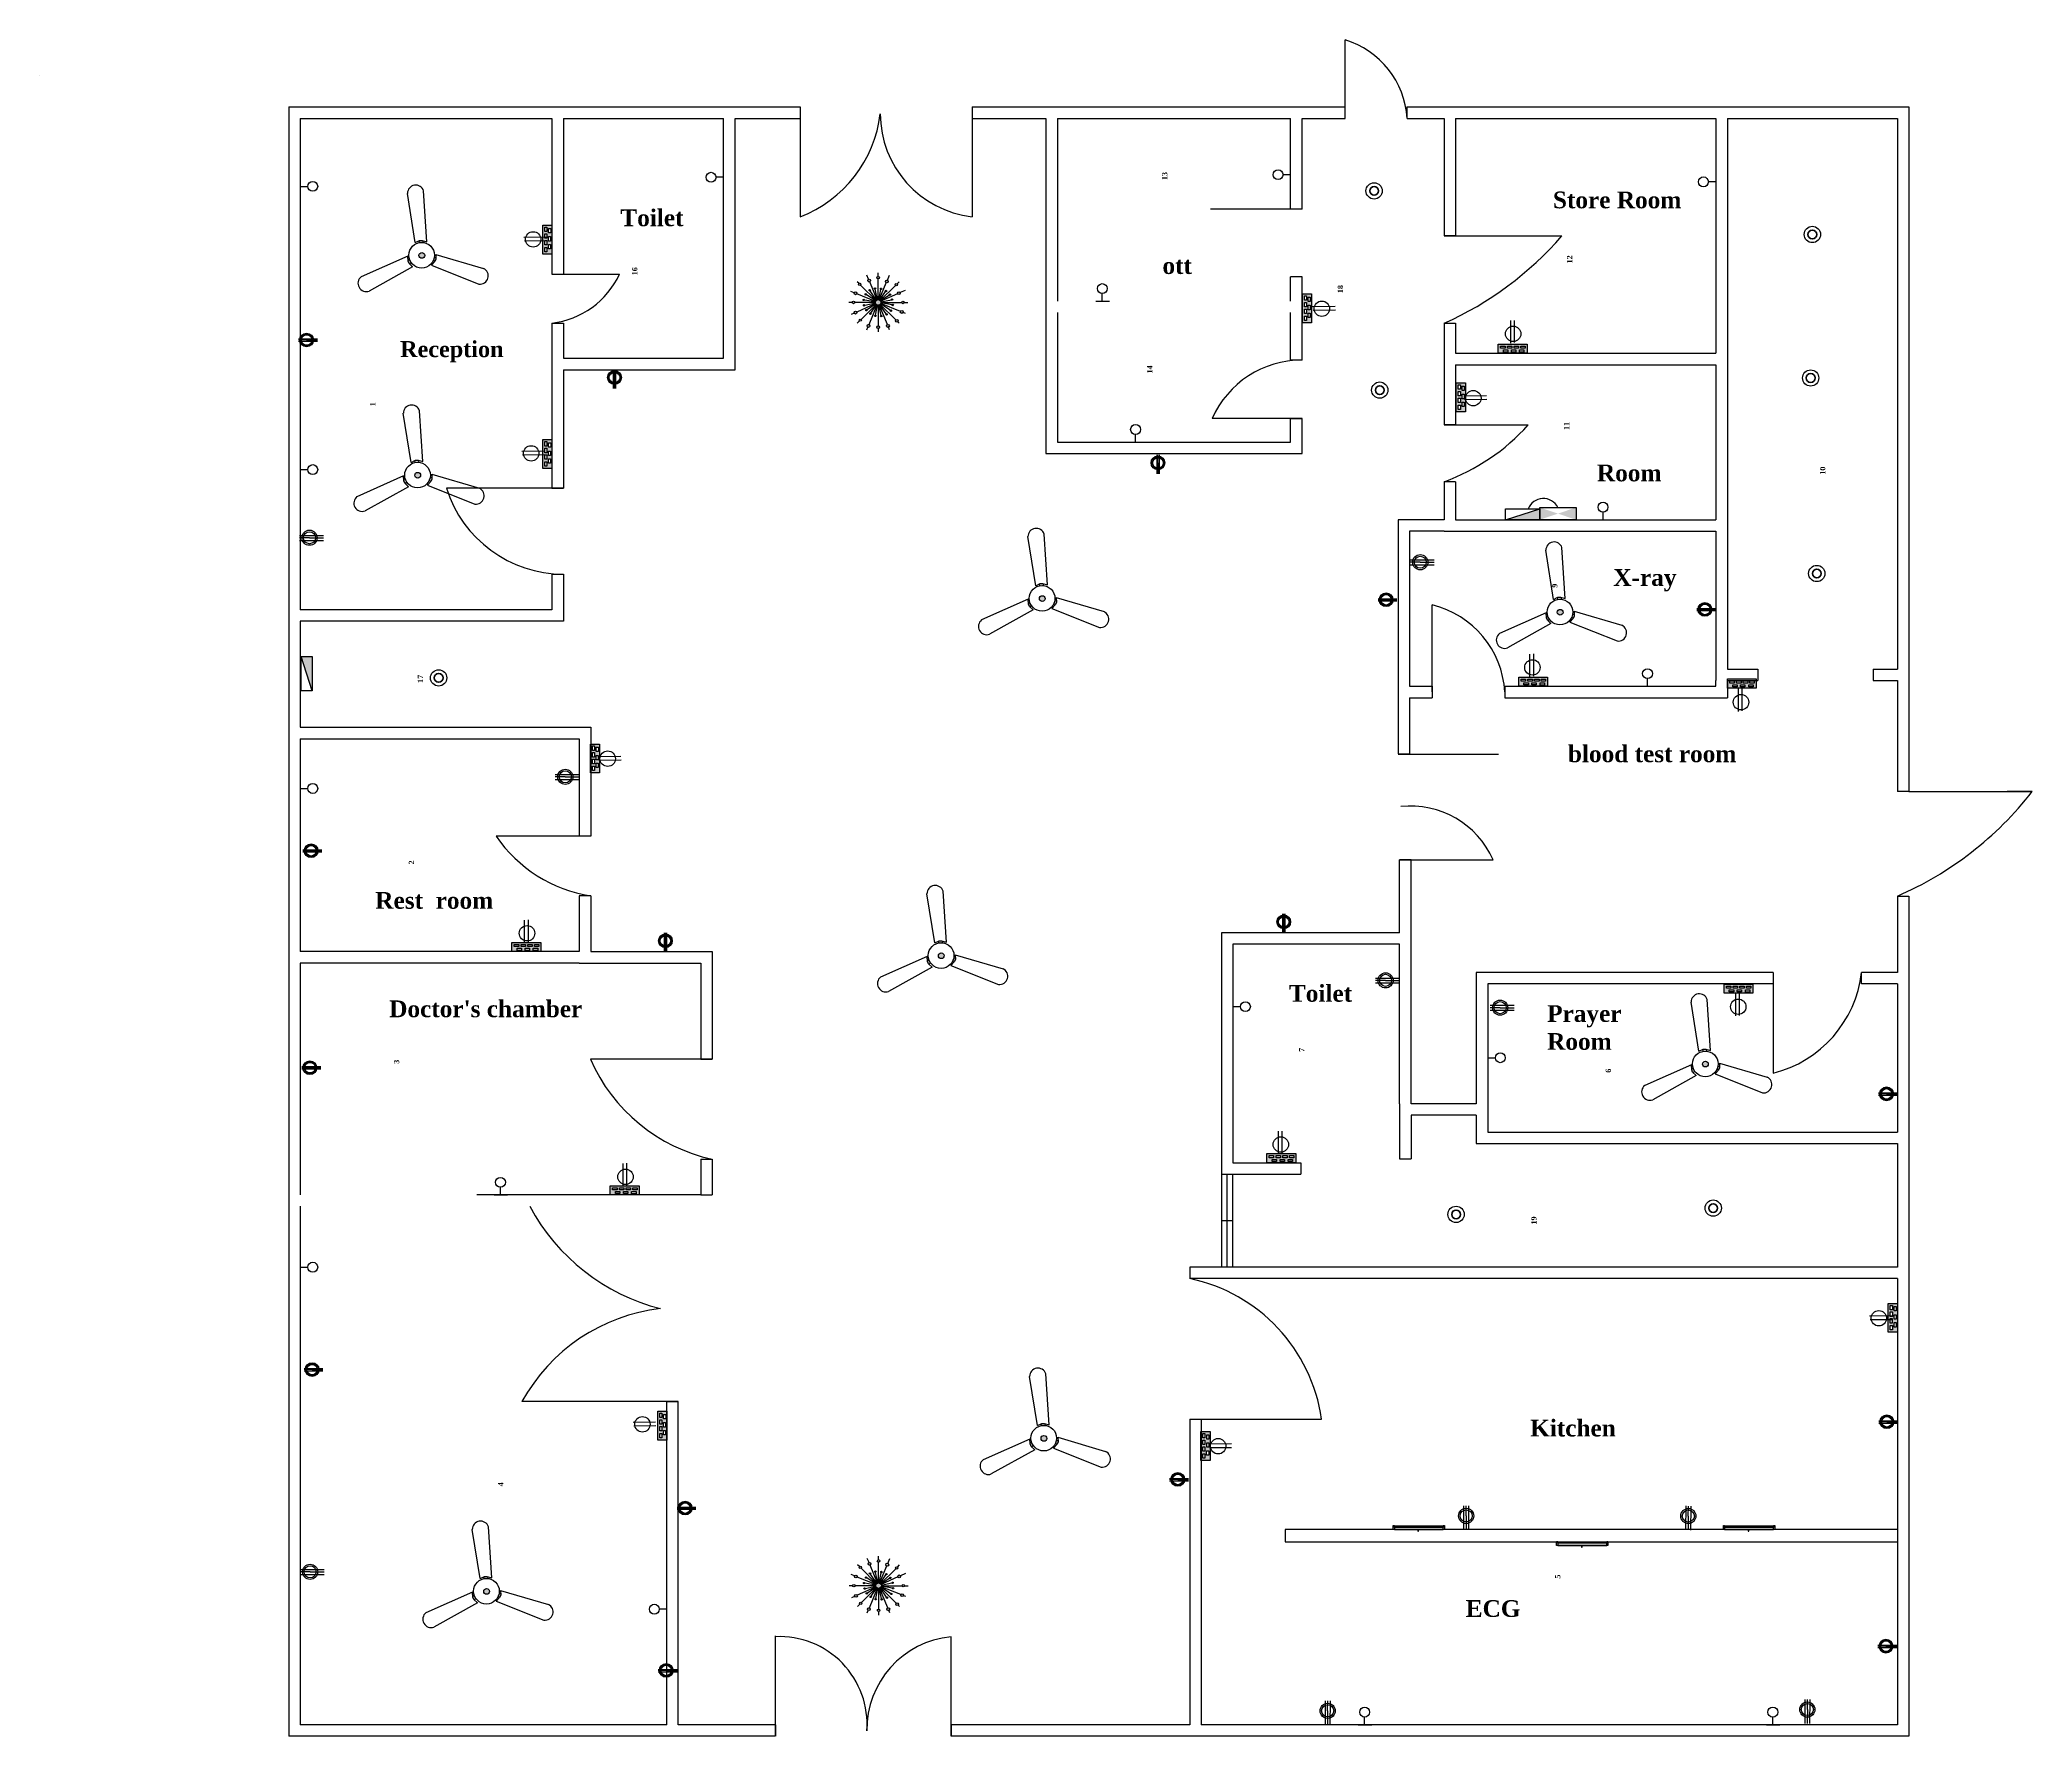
# Model space of a CAD drawing. Header units: inches. Extents: x 364 to 7104, y 169 to 8017.
# Drawn here: x 978 to 1848, y 169 to 910 of the extents above; entities that cross this region are included whole.
import ezdxf

# ---------------------------------------------------------------- set-up
doc = ezdxf.new("R2010")
doc.units = ezdxf.units.IN
doc.header["$MEASUREMENT"] = 0
for name, color, linetype in [('A C', 132, 'Continuous'), ('CH', 171, 'Continuous'), ('CL', 20, 'Continuous'), ('Door', 100, 'Continuous'), ('Fan', 30, 'Continuous'), ('MDB', 240, 'Continuous'), ('PB', 160, 'Continuous'), ('QB', 40, 'Continuous'), ('SB', 170, 'Continuous'), ('SDB', 220, 'Continuous'), ('Siding Door', 102, 'Continuous'), ('TL', 201, 'Continuous'), ('Wall', 170, 'Continuous'), ('Wire', 171, 'Continuous'), ('WL', 130, 'Continuous')]:
    doc.layers.add(name, color=color, linetype=linetype)
doc.layers.add('Wire MDB toSDB', color=160, linetype='Continuous', lineweight=50)
doc.styles.get("Standard").update_dxf_attribs({"font": 'timesbd.ttf'})

# ---------------------------------------------------------------- blocks, each defined once
blk = doc.blocks.new('Fan')
at = {"lineweight": -3}
h = blk.add_hatch(color=256, dxfattribs=at)
h.paths.add_polyline_path([(624.7, 668.52, 1), (622.04, 668.52, 1)])
h.paths.add_polyline_path([(617.45, 664.8), (617.72, 664.55), (618.4, 665.26, -0.060528), (617.74, 666.53), (617.01, 666.39), (617.04, 665.92)])
h.paths.add_polyline_path([(628.74, 666.26), (629.38, 665.66), (629.89, 666.73), (629.87, 667.5), (629.14, 667.59, -0.058575)])
h.paths.add_polyline_path([(623.79, 674.53), (623.86, 675.36), (623.54, 675.46), (622.36, 675.46), (621.96, 675.26), (622.12, 674.43, -0.070623)])
for p, q in [((620.33, 674.44), (616.73, 697.17)), ((625.75, 674.82), (624.2, 698.38)), ((620.33, 674.44), (622.36, 675.46)), ((621.96, 675.26), (622.12, 674.43)), ((622.36, 675.46), (623.54, 675.46)), ((623.54, 675.46), (625.75, 674.82)), ((623.86, 675.36), (623.79, 674.53)), ((616.88, 668.21), (595.3, 658.63)), ((617.04, 665.92), (616.88, 668.21)), ((617.01, 666.39), (617.74, 666.53)), ((617.45, 664.8), (617.04, 665.92)), ((619.1, 663.25), (617.45, 664.8)), ((617.72, 664.55), (618.4, 665.26)), ((629.38, 665.66), (627.85, 663.95)), ((627.85, 663.95), (649.8, 655.23)), ((628.74, 666.26), (629.38, 665.66)), ((629.14, 667.59), (629.87, 667.5)), ((629.89, 666.73), (629.38, 665.66)), ((629.84, 669), (629.89, 666.73)), ((629.84, 669), (651.91, 662.5)), ((619.1, 663.25), (599.01, 652.04))]:
    blk.add_line(p, q, dxfattribs=at)
for centre, radius in [((623.29, 668.61), 5.93), ((623.37, 668.52), 1.33)]:
    blk.add_circle(centre, radius, dxfattribs=at)
for centre, start, end in [((620.57, 697.17), 18.37265, 180.09976), ((597.68, 655.64), 128.53787, 290.26497), ((650.27, 659.03), 262.96555, 64.69265)]:
    blk.add_arc(centre, 3.83, start, end, dxfattribs=at)
blk = doc.blocks.new('SB')
at = {"lineweight": -3}
h = blk.add_hatch(color=5, dxfattribs=at)
h.paths.add_polyline_path([(560.84, 793.6), (573.47, 793.6), (573.47, 797.58), (560.84, 797.58)])
h.paths.add_polyline_path([(561.86, 795.79), (561.86, 796.72), (563.77, 796.72), (563.77, 795.79)], flags=16)
h.paths.add_polyline_path([(563.14, 795.07), (565.06, 795.07), (565.06, 794.15), (563.14, 794.15)], flags=16)
h.paths.add_polyline_path([(564.87, 795.8), (564.87, 796.73), (566.79, 796.73), (566.79, 795.8)], flags=16)
h.paths.add_polyline_path([(566.59, 795.06), (568.5, 795.06), (568.5, 794.14), (566.59, 794.14)], flags=16)
h.paths.add_polyline_path([(567.78, 795.79), (567.78, 796.72), (569.7, 796.72), (569.7, 795.79)], flags=16)
h.paths.add_polyline_path([(570.15, 795.05), (572.07, 795.05), (572.07, 794.12), (570.15, 794.12)], flags=16)
h.paths.add_polyline_path([(570.68, 795.79), (570.68, 796.72), (572.6, 796.72), (572.6, 795.79)], flags=16)
for points in [[(560.84, 797.58), (573.47, 797.58), (573.47, 793.6), (560.84, 793.6)], [(561.86, 796.72), (563.77, 796.72), (563.77, 795.79), (561.86, 795.79)], [(563.14, 795.07), (565.06, 795.07), (565.06, 794.15), (563.14, 794.15)], [(564.87, 796.73), (566.79, 796.73), (566.79, 795.8), (564.87, 795.8)], [(566.59, 795.06), (568.5, 795.06), (568.5, 794.14), (566.59, 794.14)], [(567.78, 796.72), (569.7, 796.72), (569.7, 795.79), (567.78, 795.79)], [(570.15, 795.05), (572.07, 795.05), (572.07, 794.12), (570.15, 794.12)], [(570.68, 796.72), (572.6, 796.72), (572.6, 795.79), (570.68, 795.79)]]:
    blk.add_lwpolyline(points, close=True, dxfattribs=at)
blk = doc.blocks.new('PB')
at = {"layer": 'Wall', "color": 160}
for p, q in [((15.5, 23.45), (18.28, 23.45)), ((15.56, 22.99), (18.31, 22.99))]:
    blk.add_line(p, q, dxfattribs=at)
blk.add_circle((16.64, 23.15), 0.956, dxfattribs=at)
blk = doc.blocks.new('WL')
at = {"layer": 'Wall', "color": 130}
for p, q in [((16.35, 18.55), (16.35, 16.87)), ((16.35, 17.75), (17.3, 17.75))]:
    blk.add_line(p, q, dxfattribs=at)
blk.add_circle((17.91, 17.75), 0.615, dxfattribs=at)
blk = doc.blocks.new('TL')
at = {"layer": 'TL'}
h = blk.add_hatch(color=256, dxfattribs=at)
h.paths.add_polyline_path([(92.93, 40.84), (86.87, 40.84), (86.87, 40.82), (92.93, 40.82)])
h.paths.add_polyline_path([(89.87, 40.82), (89.79, 40.82), (89.79, 40.6), (89.87, 40.6)])
for p, q in [((86.87, 41.08), (86.87, 41.08)), ((92.93, 41.27), (92.93, 41.27)), ((92.93, 40.82), (92.93, 40.82))]:
    blk.add_line(p, q, dxfattribs=at)
for points in [[(86.72, 41.32), (86.87, 41.32), (86.87, 40.82), (86.72, 40.82)], [(86.87, 41.27), (92.93, 41.27), (92.93, 41.08), (86.87, 41.08)], [(86.87, 40.82), (86.87, 40.82), (86.87, 40.84), (86.87, 40.84)], [(86.87, 40.84), (92.93, 40.84), (92.93, 40.82), (86.87, 40.82)], [(86.87, 40.82), (92.93, 40.82), (92.93, 40.82), (86.87, 40.82)], [(89.79, 40.6), (89.87, 40.6), (89.87, 40.82), (89.79, 40.82)], [(92.93, 41.32), (93.08, 41.32), (93.08, 40.82), (92.93, 40.82)]]:
    blk.add_lwpolyline(points, close=True, dxfattribs=at)
blk = doc.blocks.new('CH')
at = {"layer": 'CH', "lineweight": 25}
h = blk.add_hatch(color=1, dxfattribs=at)
h.paths.add_polyline_path([(98.479, 39.126, 1), (98.407, 39.126, 1)])
h.paths.add_polyline_path([(98.606, 38.812, 1), (98.651, 38.812, 1)])
h.paths.add_polyline_path([(98.769, 38.941, 1), (98.724, 38.941, 1)])
h.paths.add_polyline_path([(98.936, 38.996, 1), (98.892, 38.996, 1)])
h.paths.add_polyline_path([(99.123, 38.985, 1), (99.079, 38.985, 1)])
h.paths.add_polyline_path([(99.233, 38.916, 1), (99.277, 38.916, 1)])
h.paths.add_polyline_path([(99.4, 38.803, 1), (99.355, 38.803, 1)])
h.paths.add_polyline_path([(99.466, 38.65, 1), (99.422, 38.65, 1)])
h.paths.add_polyline_path([(98.542, 38.641, 1), (98.586, 38.641, 1)])
h.paths.add_polyline_path([(98.555, 38.474, 1), (98.599, 38.474, 1)])
h.paths.add_polyline_path([(98.67, 38.323, 1), (98.625, 38.323, 1)])
h.paths.add_polyline_path([(98.75, 38.213, 1), (98.795, 38.213, 1)])
h.paths.add_polyline_path([(98.946, 38.144, 1), (98.902, 38.144, 1)])
h.paths.add_polyline_path([(99.13, 38.139, 1), (99.086, 38.139, 1)])
h.paths.add_polyline_path([(99.294, 38.192, 1), (99.25, 38.192, 1)])
h.paths.add_polyline_path([(99.427, 38.307, 1), (99.383, 38.307, 1)])
h.paths.add_polyline_path([(99.44, 38.483, 1), (99.485, 38.483, 1)])
h.paths.add_polyline_path([(99.697, 38.269, 1), (99.786, 38.269, 1)])
h.paths.add_polyline_path([(99.74, 38.562, 1), (99.817, 38.562, 1)])
h.paths.add_polyline_path([(99.695, 38.849, 1), (99.606, 38.849, 1)])
h.paths.add_polyline_path([(99.607, 39.112, 1), (99.533, 39.112, 1)])
h.paths.add_polyline_path([(99.325, 39.212, 1), (99.237, 39.212, 1)])
h.paths.add_polyline_path([(98.974, 39.329, 1), (99.051, 39.329, 1)])
h.paths.add_polyline_path([(98.688, 39.238, 1), (98.777, 39.238, 1)])
h.paths.add_polyline_path([(98.354, 38.845, 1), (98.265, 38.845, 1)])
h.paths.add_polyline_path([(98.284, 38.562, 1), (98.207, 38.562, 1)])
h.paths.add_polyline_path([(98.266, 38.248, 1), (98.355, 38.248, 1)])
h.paths.add_polyline_path([(99.099, 38.562, 1), (98.926, 38.562, 1)])
h.paths.add_polyline_path([(98.49, 38.016, 1), (98.426, 38.016, 1)])
h.paths.add_polyline_path([(98.755, 37.834, 1), (98.667, 37.834, 1)])
h.paths.add_polyline_path([(98.974, 37.796, 1), (99.051, 37.796, 1)])
h.paths.add_polyline_path([(99.358, 37.834, 1), (99.27, 37.834, 1)])
h.paths.add_polyline_path([(99.629, 37.991, 1), (99.545, 37.991, 1)])
at = {"layer": 'CH', "lineweight": 30}
for p, q in [((98.268, 38.862), (98.165, 38.903)), ((98.418, 39.151), (98.363, 39.205)), ((98.951, 38.623), (98.469, 39.1)), ((98.716, 39.279), (98.663, 39.406)), ((98.979, 38.642), (98.749, 39.197)), ((98.963, 38.633), (98.759, 38.923)), ((98.993, 38.647), (98.919, 38.974)), ((99.012, 39.368), (99.012, 39.475)), ((99.012, 38.649), (99.012, 39.291)), ((99.03, 38.647), (99.097, 38.963)), ((99.045, 38.642), (99.264, 39.171)), ((99.061, 38.634), (99.242, 38.897)), ((99.074, 38.623), (99.543, 39.086)), ((99.298, 39.253), (99.361, 39.406)), ((99.596, 39.139), (99.662, 39.204)), ((99.845, 38.936), (99.691, 38.867)), ((98.207, 38.562), (98.099, 38.562)), ((98.926, 38.562), (98.284, 38.562)), ((98.932, 38.595), (98.35, 38.829)), ((98.933, 38.527), (98.351, 38.266)), ((98.481, 38.038), (98.951, 38.502)), ((98.927, 38.577), (98.586, 38.637)), ((98.599, 38.479), (98.928, 38.545)), ((98.94, 38.609), (98.647, 38.8)), ((98.94, 38.515), (98.666, 38.335)), ((98.728, 37.875), (98.979, 38.483)), ((98.785, 38.232), (98.963, 38.491)), ((98.928, 38.166), (98.994, 38.478)), ((99.012, 38.562), (99.012, 38.562)), ((99.012, 38.476), (99.012, 37.834)), ((99.103, 38.161), (99.031, 38.478)), ((99.297, 37.875), (99.045, 38.483)), ((99.259, 38.21), (99.062, 38.492)), ((99.073, 38.502), (99.557, 38.02)), ((99.359, 38.79), (99.084, 38.61)), ((99.386, 38.319), (99.085, 38.516)), ((99.61, 38.831), (99.091, 38.598)), ((99.7, 38.285), (99.092, 38.53)), ((99.097, 38.58), (99.422, 38.646)), ((99.441, 38.487), (99.097, 38.548)), ((99.099, 38.562), (99.74, 38.562)), ((99.392, 38.29), (99.392, 38.289)), ((99.817, 38.562), (99.925, 38.562)), ((98.27, 38.229), (98.179, 38.189)), ((98.362, 37.921), (98.435, 37.993)), ((98.663, 37.719), (98.694, 37.793)), ((99.012, 37.757), (99.012, 37.65)), ((99.084, 38.137), (99.086, 38.137)), ((99.362, 37.719), (99.331, 37.793)), ((99.616, 37.961), (99.659, 37.919)), ((99.859, 38.222), (99.782, 38.252))]:
    blk.add_line(p, q, dxfattribs=at)
for centre, radius in [((98.309, 38.845), 0.0442), ((98.443, 39.126), 0.0361), ((98.732, 39.238), 0.0442), ((98.747, 38.941), 0.0222), ((98.914, 38.996), 0.0222), ((99.012, 39.329), 0.0385), ((99.101, 38.985), 0.0222), ((99.255, 38.916), 0.0222), ((99.281, 39.212), 0.0442), ((99.57, 39.112), 0.0371), ((99.651, 38.849), 0.0442), ((98.246, 38.562), 0.0385), ((98.311, 38.248), 0.0442), ((98.564, 38.641), 0.0222), ((98.577, 38.474), 0.0222), ((98.628, 38.812), 0.0222), ((98.648, 38.323), 0.0222), ((99.012, 38.562), 0.0863), ((99.378, 38.803), 0.0222), ((99.405, 38.307), 0.0222), ((99.444, 38.65), 0.0222), ((99.463, 38.483), 0.0222), ((99.741, 38.269), 0.0442), ((99.779, 38.562), 0.0385), ((98.458, 38.016), 0.0323), ((98.711, 37.834), 0.0442), ((98.772, 38.213), 0.0222), ((98.924, 38.144), 0.0222), ((99.012, 37.796), 0.0385), ((99.108, 38.139), 0.0222), ((99.272, 38.192), 0.0222), ((99.314, 37.834), 0.0442), ((99.587, 37.991), 0.042)]:
    blk.add_circle(centre, radius, dxfattribs=at)
blk = doc.blocks.new('CL')
at = {"layer": 'CL'}
blk.add_circle((89.54, 25.66), 1.01, dxfattribs=at)
blk.add_circle((89.54, 25.66), 1.01, dxfattribs=at)
at = {"layer": 'CL', "lineweight": 35}
blk.add_circle((89.54, 25.66), 0.543, dxfattribs=at)
blk = doc.blocks.new('A C')
at = {"layer": 'A C', "lineweight": 25}
for p, q in [((64.51, 30.64), (66.67, 30.64)), ((65.51, 30.51), (64.51, 30.51)), ((64.51, 30.36), (66.67, 30.36)), ((65.51, 30.51), (66.67, 30.51)), ((66.67, 30.64), (66.85, 30.64)), ((66.67, 30.51), (66.85, 30.51)), ((66.67, 30.36), (66.85, 30.36))]:
    blk.add_line(p, q, dxfattribs=at)
for radius in [0.85, 0.75, 0.652]:
    blk.add_circle((65.51, 30.51), radius, dxfattribs=at)
blk = doc.blocks.new('QB')
at = {"layer": 'QB', "lineweight": 25}
for p, q in [((64.26, 33.2), (67.23, 33.2)), ((65.5, 32.91), (64.26, 32.91)), ((64.26, 32.59), (67.23, 32.59)), ((65.5, 32.91), (67.23, 32.91))]:
    blk.add_line(p, q, dxfattribs=at)
for radius in [0.939, 0.748]:
    blk.add_circle((65.5, 32.91), radius, dxfattribs=at)
blk = doc.blocks.new('MDB')
at = {"lineweight": -3}
h = blk.add_hatch(color=1, dxfattribs=at)
h.paths.add_polyline_path([(567.65, 845.93), (559.74, 848.61), (559.74, 843.26)])
h.paths.add_polyline_path([(575.56, 848.61), (567.65, 845.93), (575.56, 843.26)])
blk.add_lwpolyline([(559.74, 848.61), (575.56, 848.61), (575.56, 843.26), (559.74, 843.26)], close=True, dxfattribs=at)
blk = doc.blocks.new('BDB')
at = {"lineweight": -3}
for color in [6, 221]:
    blk.add_hatch(color=color, dxfattribs=at).paths.add_polyline_path([(598.62, 797.16), (598.62, 801.87), (583.62, 797.16)])
blk.add_line((583.62, 797.16), (598.62, 801.87), dxfattribs=at)
blk.add_lwpolyline([(583.62, 801.87), (598.62, 801.87), (598.62, 797.16), (583.62, 797.16)], close=True, dxfattribs=at)
blk = doc.blocks.new('A$C1DF134DC')
at = {"layer": 'Wire', "lineweight": 25, "insert": (0.69, 9.84), "char_height": 7.315, "width": 1.576, "attachment_point": 1}
blk.add_mtext('ECG', dxfattribs=at)

msp = doc.modelspace()

# ---------------------------------------------------------------- linework, layer by layer
at = {"lineweight": 25}
for p, q in [((977.8, 894.67), (977.8, 894.67)), ((1522.06, 259.54), (1522.06, 254.21))]:
    msp.add_line(p, q, dxfattribs=at)
at = {"layer": 'Door', "lineweight": 25}
for p, q in [((1548.2, 876.12), (1548.2, 910.43)), ((1310.01, 881.12), (1310.01, 833.12)), ((1385.3, 881.12), (1385.3, 833.12)), ((1529.42, 836.48), (1489.44, 836.48)), ((1591.52, 824.8), (1642.98, 824.8)), ((1201.58, 808.1), (1231.12, 808.1)), ((1529.42, 744.95), (1490.13, 744.95)), ((1591.52, 742.17), (1628.24, 742.17)), ((1206.58, 714.57), (1155.49, 714.57)), ((1586.32, 625.51), (1586.32, 663.53)), ((1571.44, 598.4), (1615.28, 598.4)), ((1794.58, 581.99), (1848.49, 581.99)), ((1848.49, 581.99), (1837.58, 581.99)), ((1218.53, 562.48), (1177.17, 562.48)), ((1572.03, 552.18), (1612.96, 552.18)), ((1735.26, 502.92), (1735.26, 458.94)), ((1271.65, 465.05), (1218.46, 465.05)), ((1256.83, 315.46), (1188.5, 315.46)), ((1480.31, 307.79), (1537.98, 307.79)), ((1299.29, 169.28), (1299.29, 213.12)), ((1376.08, 169.28), (1376.08, 212.72))]:
    msp.add_line(p, q, dxfattribs=at)
for centre, radius, start, end in [((1537.21, 873.88), 38.17, 3.36571, 73.25513), ((1290.26, 884.69), 55.22, 290.95563, 353.19622), ((1390.41, 878.15), 45.31, 179.9992, 263.52449), ((1530.42, 922.6), 149.11, 294.18751, 319.01334), ((1197.26, 823.7), 37.28, 276.6566, 335.26102), ((1529.34, 727.69), 42.85, 89.89679, 156.23493), ((1560.04, 803.59), 91.79, 290.05572, 317.99388), ((1206.76, 730.68), 53.74, 197.45118, 269.81455), ((1576.52, 623.15), 41.55, 3.25915, 76.35636), ((1576.86, 536.18), 39.48, 23.90438, 96.25223), ((1730.15, 673.88), 149.82, 293.36845, 322.17018), ((1228.37, 597.89), 62.25, 214.67014, 260.90474), ((1722.8, 508.91), 51.5, 283.99693, 353.3232), ((1287.86, 495.27), 75.7, 203.52618, 257.63569), ((1271.37, 443.43), 90.17, 208.23649, 255.64964), ((1465.26, 297.29), 73.47, 8.21779, 78.17479), ((1258.12, 277.1), 79.49, 96.57557, 151.14752), ((1301.04, 174.47), 38.29, 355.61369, 92.61952), ((1380.01, 172.11), 40.8, 95.53408, 180.80056)]:
    msp.add_arc(centre, radius, start, end, dxfattribs=at)
at = {"layer": 'Siding Door', "lineweight": 25}
for p, q in [((1494.17, 414.82), (1494.17, 374.2)), ((1496.54, 414.82), (1496.54, 374.2)), ((1499.17, 374.2), (1499.17, 414.82)), ((1494.17, 394.51), (1499.17, 394.51))]:
    msp.add_line(p, q, dxfattribs=at)
at = {"layer": 'Wall', "lineweight": 25}
for p, q in [((1086.58, 881.12), (1310.01, 881.12)), ((1086.58, 881.12), (1086.58, 169.28)), ((1310.01, 881.12), (1310.01, 876.12)), ((1385.3, 881.12), (1548.2, 881.12)), ((1385.3, 881.12), (1385.3, 876.12)), ((1548.2, 876.12), (1548.2, 881.12)), ((1575.19, 881.12), (1794.58, 881.12)), ((1575.31, 876.12), (1575.31, 881.12)), ((1794.58, 881.12), (1794.58, 581.99)), ((1091.58, 876.12), (1201.58, 876.12)), ((1091.58, 876.12), (1091.58, 661.44)), ((1201.58, 876.12), (1201.58, 808.1)), ((1206.58, 876.12), (1206.58, 808.1)), ((1206.58, 876.12), (1276.62, 876.12)), ((1276.62, 771.28), (1276.62, 876.12)), ((1281.62, 766.28), (1281.62, 876.12)), ((1281.62, 876.12), (1306.85, 876.12)), ((1306.85, 876.12), (1310.01, 876.12)), ((1385.3, 876.12), (1417.5, 876.12)), ((1417.5, 876.12), (1417.5, 791.25)), ((1422.5, 876.12), (1422.5, 796.25)), ((1422.5, 876.12), (1524.42, 876.12)), ((1524.42, 836.48), (1524.42, 876.12)), ((1529.42, 876.12), (1548.2, 876.12)), ((1529.42, 836.48), (1529.42, 876.12)), ((1575.31, 876.12), (1591.52, 876.12)), ((1591.52, 876.12), (1591.52, 824.8)), ((1596.52, 876.12), (1596.52, 824.8)), ((1596.52, 876.12), (1710.31, 876.12)), ((1710.31, 876.12), (1710.31, 773.48)), ((1715.31, 876.12), (1715.31, 635.54)), ((1715.31, 876.12), (1789.58, 876.12)), ((1789.58, 876.12), (1789.58, 635.54)), ((1529.42, 836.48), (1524.42, 836.48)), ((1596.52, 824.8), (1591.52, 824.8)), ((1201.58, 808.1), (1206.58, 808.1)), ((1524.42, 796.25), (1524.42, 806.92)), ((1529.42, 806.92), (1524.42, 806.92)), ((1529.42, 791.25), (1529.42, 806.92)), ((1201.58, 786.68), (1201.58, 714.57)), ((1201.58, 786.68), (1206.58, 786.68)), ((1206.58, 786.68), (1206.58, 771.28)), ((1417.5, 791.25), (1417.5, 729.7)), ((1422.5, 791.25), (1422.5, 734.7)), ((1524.42, 770.53), (1524.42, 791.25)), ((1529.42, 770.53), (1529.42, 791.25)), ((1591.52, 786.58), (1591.52, 773.48)), ((1591.52, 786.58), (1596.52, 786.58)), ((1596.52, 786.58), (1596.52, 773.48)), ((1206.58, 771.28), (1276.62, 771.28)), ((1206.58, 766.28), (1281.62, 766.28)), ((1206.58, 766.28), (1206.58, 714.57)), ((1529.42, 770.53), (1524.42, 770.53)), ((1591.52, 773.48), (1591.52, 742.17)), ((1596.52, 773.48), (1710.31, 773.48)), ((1596.52, 768.48), (1596.52, 742.17)), ((1596.52, 768.48), (1710.31, 768.48)), ((1710.31, 768.48), (1710.31, 700.75)), ((1524.42, 734.7), (1524.42, 744.95)), ((1524.42, 744.95), (1529.42, 744.95)), ((1529.42, 729.7), (1529.42, 744.95)), ((1596.52, 742.17), (1591.52, 742.17)), ((1422.5, 734.7), (1524.42, 734.7)), ((1417.5, 729.7), (1529.42, 729.7)), ((1201.58, 714.57), (1206.58, 714.57)), ((1591.52, 717.37), (1591.52, 700.75)), ((1596.52, 717.37), (1591.52, 717.37)), ((1596.52, 717.37), (1596.52, 700.75)), ((1591.52, 700.75), (1571.44, 700.75)), ((1571.44, 700.75), (1571.44, 623.01)), ((1596.52, 700.75), (1710.31, 700.75)), ((1576.44, 695.75), (1576.44, 628.01)), ((1591.52, 695.75), (1576.44, 695.75)), ((1591.52, 695.75), (1710.31, 695.75)), ((1710.31, 695.75), (1710.31, 630.54)), ((1201.58, 676.94), (1201.58, 661.44)), ((1201.58, 676.94), (1206.58, 676.94)), ((1206.58, 676.94), (1206.58, 656.44)), ((1201.58, 661.44), (1091.58, 661.44)), ((1206.58, 656.44), (1091.58, 656.44)), ((1091.58, 656.44), (1091.58, 610.07)), ((1576.41, 628.01), (1586.32, 628.01)), ((1586.32, 628.01), (1586.32, 623.01)), ((1618.01, 628.01), (1710.31, 628.01)), ((1618.01, 628.01), (1618.01, 623.01)), ((1710.31, 628.01), (1710.31, 630.54)), ((1715.31, 635.54), (1728.65, 635.54)), ((1715.31, 630.54), (1728.65, 630.54)), ((1715.31, 630.54), (1715.31, 623.88)), ((1728.65, 635.54), (1728.65, 630.54)), ((1778.97, 635.54), (1789.58, 635.54)), ((1778.97, 635.54), (1778.97, 630.54)), ((1778.97, 630.54), (1789.58, 630.54)), ((1789.58, 630.54), (1789.58, 581.99)), ((1571.44, 623.01), (1571.44, 598.54)), ((1576.44, 623.01), (1586.32, 623.01)), ((1576.44, 623.01), (1576.44, 598.4)), ((1618.01, 623.01), (1710.31, 623.01)), ((1710.31, 623.01), (1715.31, 623.01)), ((1715.31, 623.88), (1715.31, 623.01)), ((1091.58, 610.07), (1218.53, 610.07)), ((1218.53, 610.07), (1218.53, 562.48)), ((1091.58, 605.07), (1213.53, 605.07)), ((1091.58, 605.07), (1091.58, 512.05)), ((1213.53, 605.07), (1213.53, 562.48)), ((1576.44, 598.4), (1571.44, 598.4)), ((1794.58, 581.99), (1789.58, 581.99)), ((1218.53, 562.48), (1213.53, 562.48)), ((1572.03, 520.33), (1572.03, 552.18)), ((1577.03, 552.18), (1572.03, 552.18)), ((1577.03, 520.33), (1577.03, 552.18)), ((1218.53, 536.42), (1213.53, 536.42)), ((1213.53, 536.42), (1213.53, 512.05)), ((1218.53, 536.42), (1218.53, 512.05)), ((1789.58, 536.35), (1789.58, 502.92)), ((1789.58, 536.35), (1794.58, 536.35)), ((1794.58, 536.35), (1794.58, 169.28)), ((1572.03, 520.33), (1494.17, 520.33)), ((1494.17, 520.33), (1494.17, 414.82)), ((1499.17, 515.33), (1499.17, 419.82)), ((1572.06, 515.33), (1499.17, 515.33)), ((1572.03, 520.31), (1572.03, 520.33)), ((1572.03, 445.54), (1572.03, 515.33)), ((1577.03, 445.54), (1577.03, 520.33)), ((1213.53, 512.05), (1091.58, 512.05)), ((1213.53, 507.05), (1091.58, 507.05)), ((1091.58, 507.05), (1091.58, 405.77)), ((1213.53, 507.05), (1266.65, 507.05)), ((1218.53, 512.05), (1266.65, 512.05)), ((1266.65, 512.05), (1271.65, 512.05)), ((1266.65, 507.05), (1266.65, 465.05)), ((1271.65, 512.05), (1271.65, 465.05)), ((1605.56, 502.92), (1605.56, 445.54)), ((1735.26, 502.92), (1605.56, 502.92)), ((1610.56, 497.92), (1610.56, 433.18)), ((1735.26, 497.92), (1610.56, 497.92)), ((1735.26, 502.92), (1735.26, 497.92)), ((1789.58, 502.92), (1773.95, 502.92)), ((1773.95, 497.92), (1773.95, 502.92)), ((1789.58, 497.92), (1773.95, 497.92)), ((1789.58, 497.92), (1789.58, 433.18)), ((1266.65, 465.05), (1271.65, 465.05)), ((1572.03, 445.54), (1572.03, 421.5)), ((1605.56, 445.54), (1577.03, 445.54)), ((1577.03, 440.54), (1577.03, 421.5)), ((1605.56, 440.54), (1577.03, 440.54)), ((1605.56, 440.54), (1605.56, 428.18)), ((1605.56, 428.18), (1789.58, 428.18)), ((1610.56, 433.18), (1789.58, 433.18)), ((1789.58, 428.18), (1789.58, 374.2)), ((1266.65, 421.32), (1266.65, 405.77)), ((1266.65, 421.32), (1271.65, 421.32)), ((1271.65, 421.32), (1271.65, 405.77)), ((1499.17, 419.82), (1528.92, 419.82)), ((1528.92, 419.82), (1528.92, 414.82)), ((1572.03, 421.5), (1577.03, 421.5)), ((1494.17, 414.82), (1528.92, 414.82)), ((1091.58, 400.77), (1091.58, 174.28)), ((1789.58, 374.2), (1480.31, 374.2)), ((1480.31, 374.2), (1480.31, 369.2)), ((1789.58, 369.2), (1480.31, 369.2)), ((1789.58, 369.2), (1789.58, 174.28)), ((1251.83, 174.28), (1251.83, 315.46)), ((1251.83, 315.46), (1256.83, 315.46)), ((1256.83, 174.28), (1256.83, 315.46)), ((1480.31, 307.79), (1480.31, 174.28)), ((1480.31, 307.79), (1485.31, 307.79)), ((1485.31, 307.79), (1485.31, 174.28)), ((1789.58, 259.54), (1522.06, 259.54)), ((1522.06, 254.21), (1789.58, 254.21)), ((1251.83, 174.28), (1091.58, 174.28)), ((1299.29, 174.28), (1256.83, 174.28)), ((1299.29, 174.28), (1299.29, 169.28)), ((1480.31, 174.28), (1376.08, 174.28)), ((1376.08, 174.28), (1376.08, 169.28)), ((1789.58, 174.28), (1485.31, 174.28)), ((1299.16, 169.28), (1086.58, 169.28)), ((1794.58, 169.28), (1376.08, 169.28))]:
    msp.add_line(p, q, dxfattribs=at)
at = {"layer": 'Wire', "lineweight": 25}
for q in [(1168.73, 405.77), (1271.65, 405.77)]:
    msp.add_line((1266.65, 405.77), q, dxfattribs=at)
at = {"layer": 'Wire MDB toSDB', "lineweight": 25}
msp.add_arc((1634.86, 702.91), 7.14, 26.55736, 158.96387, dxfattribs=at)

# ---------------------------------------------------------------- block references
at = {"layer": 'A C', "lineweight": 25, "xscale": 3.52800000000002, "yscale": 3.52800000000002, "zscale": 3.528}
for p in [(863.28, 671.65), (1335.02, 558.15), (1474.37, 553.93), (865.21, 448.49), (864.72, 353.71), (1553.75, 342.27), (865.66, 221.79), (1553.88, 198.99), (1243.96, 173.79), (1028.66, 161.29), (1553.49, 100.96), (1020.42, 90.34)]:
    msp.add_blockref('A C', p, dxfattribs=at)
at = {"layer": 'A C', "lineweight": 25, "xscale": 3.528000000000247, "yscale": 3.52800000000002, "zscale": 3.528, "rotation": 270}
for p in [(1121.3, 993.99), (1358.8, 956.68), (1413.79, 756.18), (1143.55, 747.91)]:
    msp.add_blockref('A C', p, dxfattribs=at)
at = {"layer": 'CH', "lineweight": 25, "xscale": 14.11200000000008, "yscale": 14.11200000000008, "zscale": 14.112}
for p in [(-53.08, 251.51), (-52.92, -309.16)]:
    msp.add_blockref('CH', p, dxfattribs=at)
at = {"layer": 'CL', "xscale": 3.52800000000002, "yscale": 3.52800000000002, "zscale": 3.528}
for p in [(1245.02, 753.91), (1436.53, 734.86), (1435.79, 672.16), (1247.48, 666.86), (1438.48, 586.74), (836.19, 541.14), (1280.83, 306.71), (1393.2, 309.46)]:
    msp.add_blockref('CL', p, dxfattribs=at)
at = {"layer": 'Fan', "lineweight": -3, "xscale": 0.9449999999999363, "yscale": 0.9449999999999932, "zscale": 0.945}
for p in [(555.65, 184.5), (553.84, 88.43), (826.81, 34.55), (1053.13, 28.59), (782.67, -121.49), (1116.62, -168.84), (827.53, -332.36), (583.97, -399.23)]:
    msp.add_blockref('Fan', p, dxfattribs=at)
at = {"layer": 'MDB', "lineweight": -3}
msp.add_blockref('MDB', (1073.6, -142.5), dxfattribs=at)
at = {"layer": 'PB', "color": 160, "zscale": 3.528}
for p, xscale, yscale, rotation in [((1135.75, 740.83), 3.527999999999886, 3.527999999999878, 0.7303235786612061), ((1480.41, 710.52), 3.527999999999886, 3.527999999999878, 0.7303235786612061), ((1703.34, 723.26), 3.527999999999963, 3.527999999999963, 90), ((1546.59, 671.45), 3.527999999999886, 3.527999999999892, 0.7303235786612061), ((1134.84, 647.33), 3.527999999999886, 3.527999999999892, 0.7303235786612061), ((1711.76, 577.53), 3.527999999999963, 3.527999999999963, 90), ((1802.93, 562.32), 3.527999999999963, 3.527999999999963, 90), ((1168.3, 513.93), 3.527999999999886, 3.527999999999906, 0.7303235786612061), ((1272.39, 461.37), 3.527999999999963, 3.527999999999963, 90), ((1801.72, 429.27), 3.527999999999963, 3.527999999999963, 90), ((1601.83, 369.07), 3.527999999999963, 3.527999999999963, 90), ((1315.44, 354.96), 3.527999999999963, 3.527999999999963, 90), ((1723.83, 269.45), 3.527999999999886, 3.527999999999906, 0.7303235786612061), ((1183.47, 223.11), 3.527999999999886, 3.527999999999906, 0.7303235786612059), ((1435.08, 213.54), 3.527999999999886, 3.527999999999906, 0.7303235786612061)]:
    msp.add_blockref('PB', p, dxfattribs=dict(at, xscale=xscale, yscale=yscale, rotation=rotation))
at = {"layer": 'QB', "lineweight": 25, "xscale": 3.52800000000002, "yscale": 3.52800000000002, "zscale": 3.528}
for p in [(864.57, 576.78), (1350, 566.08), (976.35, 472.32), (1334.85, 383.39), (1384.89, 371.46), (864.82, 124.95)]:
    msp.add_blockref('QB', p, dxfattribs=at)
at = {"layer": 'QB', "lineweight": 25, "xscale": 3.528000000000177, "yscale": 3.527999999999963, "zscale": 3.528, "rotation": 269.7030600563307}
for p in [(1486.23, 497.19), (1583.31, 497.14), (1425.7, 412), (1635.33, 412.57)]:
    msp.add_blockref('QB', p, dxfattribs=at)
at = {"layer": 'SB', "lineweight": -3, "rotation": 90}
for p in [(1995.18, 255.95), (2327.15, 225.94), (2394.41, 187.06), (1995.18, 162.28), (2016.01, 29.3), (2583.18, -215.1), (2045.43, -262.24), (2282.79, -271.1)]:
    msp.add_blockref('SB', p, dxfattribs=at)
at = {"layer": 'SB', "lineweight": -3}
for p in [(1054.34, -20.12), (1063.27, -165.58), (1154.47, -166.39), (623.29, -281.55), (1152.99, -299.72), (953.2, -373.77), (666.27, -387.83)]:
    msp.add_blockref('SB', p, dxfattribs=at)
at = {"layer": 'SDB', "lineweight": -3}
msp.add_blockref('BDB', (1034.72, -96.39), dxfattribs=at)
at = {"layer": 'SDB', "lineweight": -3, "rotation": 90}
msp.add_blockref('BDB', (1893.94, 42.33), dxfattribs=at)
at = {"layer": 'TL', "xscale": 3.52800000000002, "yscale": 3.52800000000002, "zscale": 3.528}
for p in [(1263.29, 115.55), (1407.62, 115.55), (1334.7, 108.62)]:
    msp.add_blockref('TL', p, dxfattribs=at)
at = {"layer": 'Wire', "lineweight": 25}
msp.add_blockref('A$C1DF134DC', (1600.25, 218.86), dxfattribs=at)
at = {"layer": 'WL', "lineweight": 30, "zscale": 3.528}
for p, xscale, yscale, rotation in [((1334.32, 913.01), 3.528000000000247, 3.52800000000002, 180), ((1582.12, 914.14), 3.528000000000247, 3.52800000000002, 180), ((1768.01, 910.99), 3.528000000000247, 3.52800000000002, 180), ((1504.75, 738.56), 3.52800000000002, 3.528000000000247, 90), ((1519.29, 677), 3.52800000000002, 3.528000000000247, 90), ((1723.57, 643.06), 3.52800000000002, 3.528000000000247, 90), ((1743.03, 570.32), 3.52800000000002, 3.528000000000247, 90), ((1241.73, 348.07), 3.52800000000002, 3.528000000000247, 90), ((1309.53, 287.35), 3.528000000000247, 3.52800000000002, 180), ((1619.39, 116.58), 3.52800000000002, 3.528000000000247, 90), ((1797.78, 116.58), 3.52800000000002, 3.528000000000247, 90)]:
    msp.add_blockref('WL', p, dxfattribs=dict(at, xscale=xscale, yscale=yscale, rotation=rotation))
at = {"layer": 'WL', "lineweight": 30, "xscale": 3.52800000000002, "yscale": 3.52800000000002, "zscale": 3.528}
for p in [(1033.88, 783.8), (1033.88, 660.04), (1033.88, 520.73), (1441.47, 425.39), (1552.87, 403.07), (1033.88, 311.55)]:
    msp.add_blockref('WL', p, dxfattribs=at)

# ---------------------------------------------------------------- texts
at = {"layer": 'CH', "lineweight": 25}
for s, p in [('Toilet', (1231.48, 829.01)), ('Store Room', (1639.04, 836.84)), ('Room', (1658.28, 717.55)), ('Kitchen', (1629.09, 300.22))]:
    msp.add_text(s, height=7.315, dxfattribs=at).set_placement(p)
at = {"layer": 'Wall', "lineweight": 25}
for s, height, p in [('13', 2.301, (1470.53, 849.16)), ('16', 2.301, (1238.93, 807.56)), ('12', 2.301, (1647.49, 812.76)), ('18', 2.301, (1547.3, 799.76)), ('14', 2.301, (1464.03, 764.66)), ('1', 2.3, (1124.43, 750.36)), ('11', 2.301, (1646.19, 739.96)), ('10', 2.301, (1758.09, 720.45)), ('9', 2.3, (1640.98, 671.05)), ('17', 2.301, (1145.25, 629.45)), ('2', 2.3, (1141.34, 550.14)), ('3', 2.3, (1134.84, 463.04)), ('7', 2.3, (1530.39, 468.24)), ('6', 2.3, (1664.4, 459.14)), ('19', 2.301, (1631.88, 392.83)), ('4', 2.3, (1180.38, 278.42)), ('5', 2.3, (1642.29, 238.12))]:
    msp.add_text(s, height=height, rotation=90, dxfattribs=at).set_placement(p)
at = {"layer": 'Wire', "lineweight": 25, "attachment_point": 1}
for s, insert, char_height, width in [('ott', (1468.42, 815.46), 7.315, 1.833), ('blood test room', (1645.59, 602.14), 7.3147, 99.4236), ('Toilet', (1523.67, 497.48), 7.315, 1.5568), ('Prayer Room', (1636.52, 488.66), 7.3147, 1.4129)]:
    msp.add_mtext(s, dxfattribs=dict(at, insert=insert, char_height=char_height, width=width))
for s, insert, char_height in [('Reception', (1135.23, 778.81), 7), ('X-ray', (1665.44, 679.17), 7.315), ('Rest  room', (1124.39, 538.1), 7.315), ("Doctor's chamber", (1130.48, 490.72), 7.3147)]:
    msp.add_mtext(s, dxfattribs=dict(at, insert=insert, char_height=char_height))

doc.saveas('drawing.dxf')
